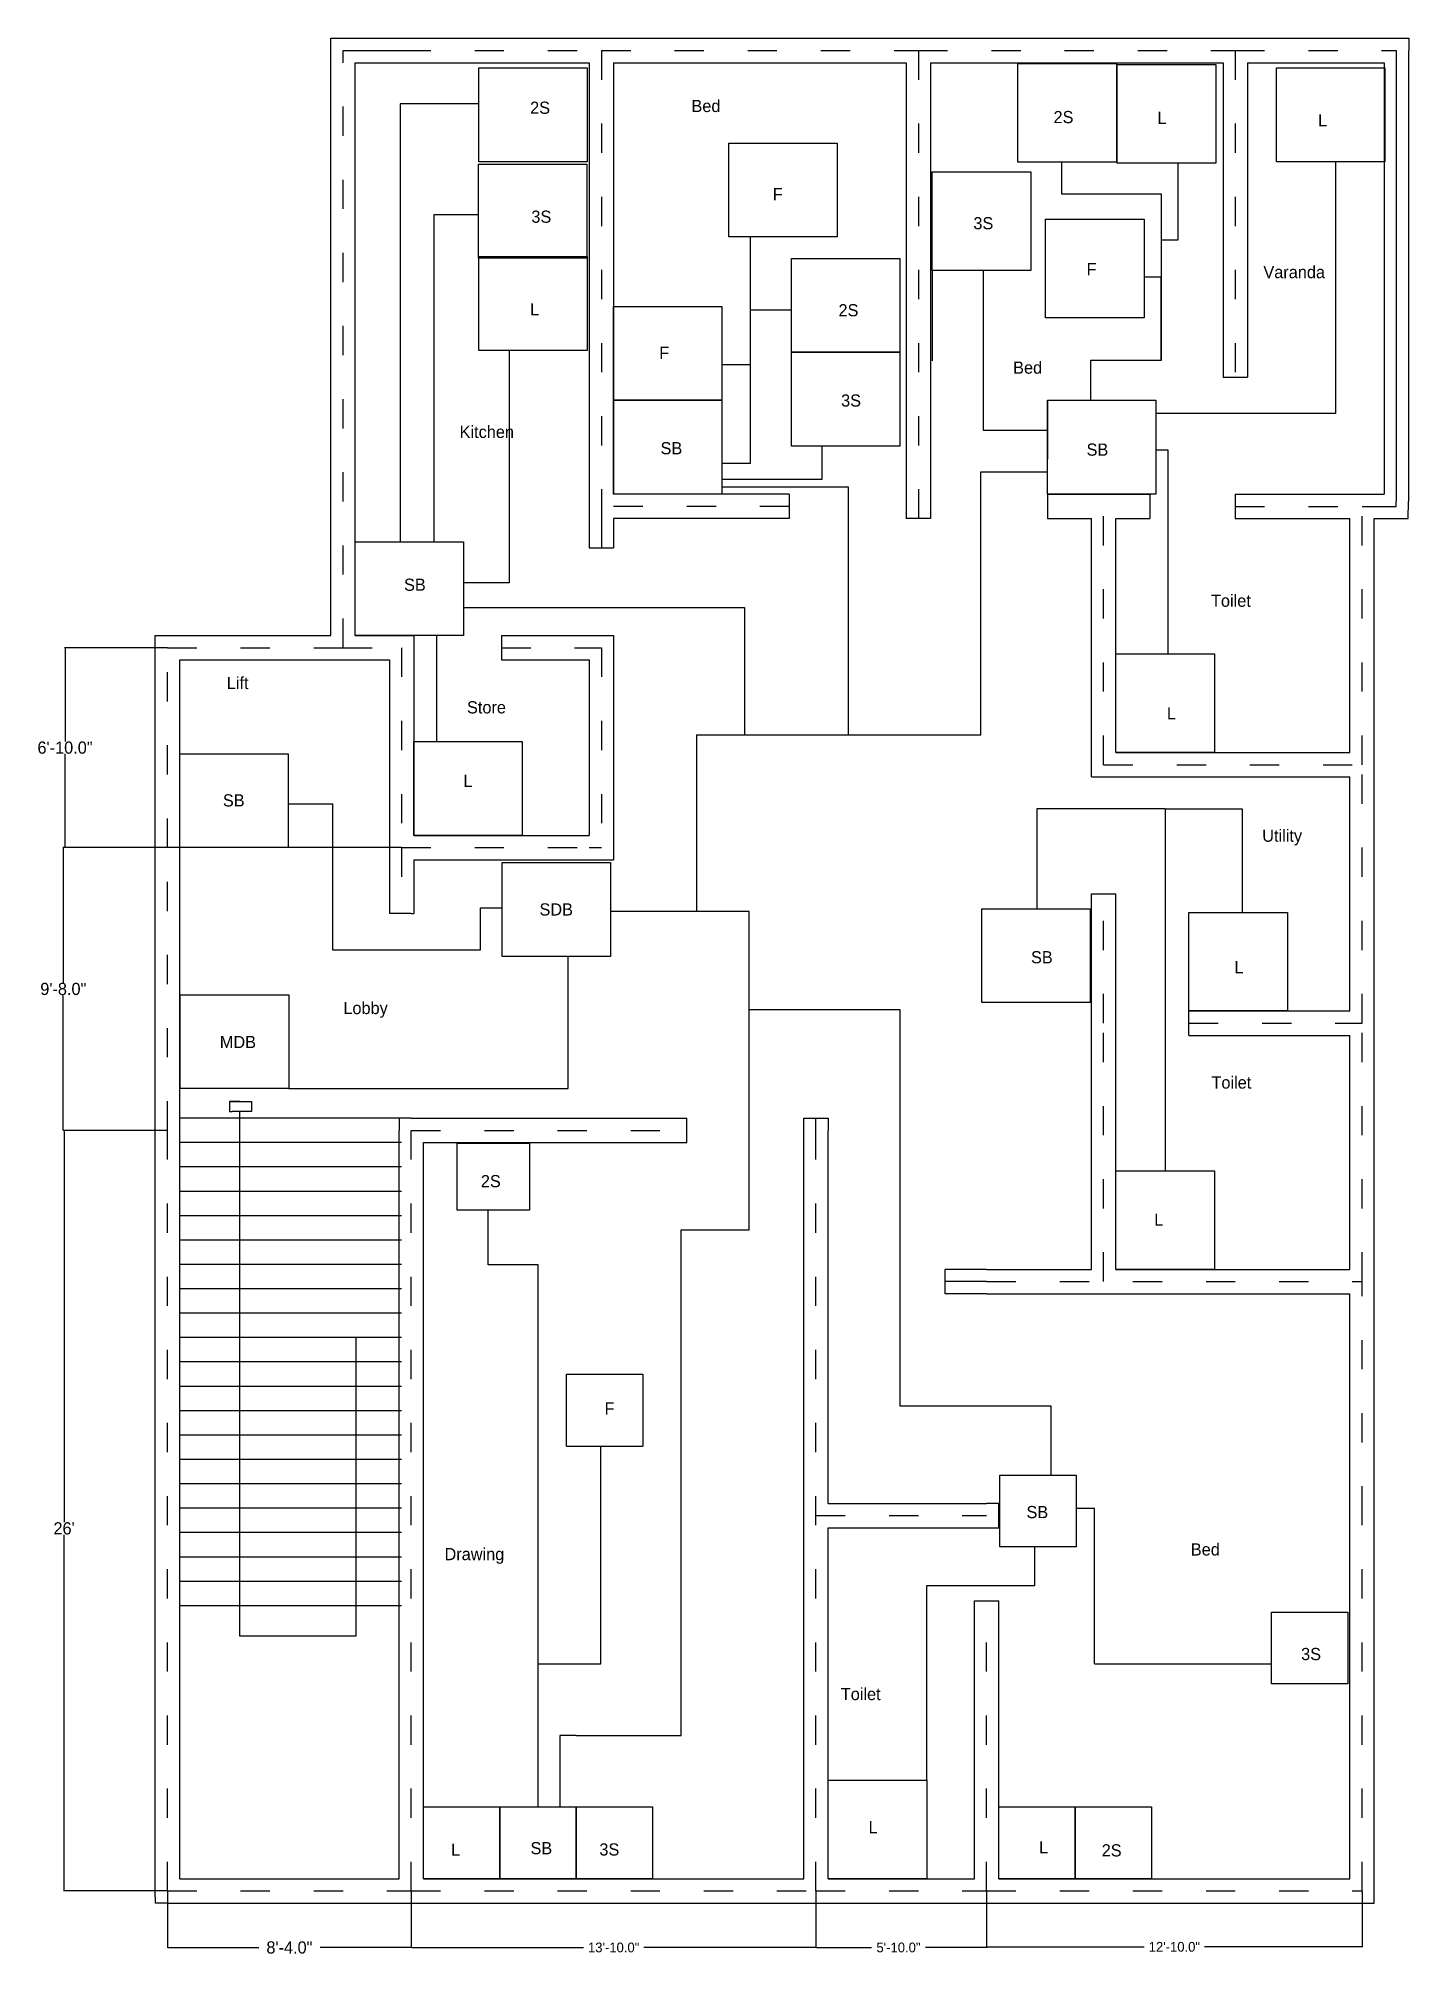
# Model space of a CAD drawing. Header units: inches. Extents: x -1659 to -49, y -539 to 810.
# Drawn here: x -1659 to -1096, y -201 to 584 of the extents above; entities that cross this region are included whole.
import ezdxf

# ---------------------------------------------------------------- set-up
doc = ezdxf.new("R2010")
doc.units = ezdxf.units.IN
doc.header["$MEASUREMENT"] = 0
doc.linetypes.add('ACAD_ISO03W100', pattern=[30, 12, -18])

msp = doc.modelspace()

# ---------------------------------------------------------------- texts
for s, p in [('L', (-1195.63, 304.99)), ('SDB', (-1453.01, 224.54)), ('SB', (-1251.39, 204.93)), ('L', (-1167.97, 200.87)), ('MDB', (-1584.13, 170.16)), ('2S', (-1477.05, 113.08)), ('L', (-1200.82, 97.27)), ('F', (-1426.33, 19.83)), ('SB', (-1253.25, -22.67)), ('3S', (-1140.59, -80.9)), ('L', (-1318.02, -151.93)), ('L', (-1489.27, -161.16)), ('SB', (-1456.7, -160.54)), ('3S', (-1428.44, -161.07)), ('L', (-1248.05, -160.22)), ('2S', (-1222.4, -161.44))]:
    msp.add_text(s, height=5).set_placement(p)
for s, insert, char_height, attachment_point in [('2S', (-1456.85, 558.42), 5, 1), ('2S', (-1242.14, 554.58), 5, 1), ('L', (-1199.57, 554.25), 5, 1), ('L', (-1133.6, 553.24), 5, 1), ('F', (-1357.33, 522.95), 5, 1), ('3S', (-1456.34, 513.72), 5, 1), ('3S', (-1275.03, 511.04), 5, 1), ('F', (-1228.6, 492.18), 5, 1), ('L', (-1456.85, 475.7), 5, 1), ('2S', (-1330.35, 475.34), 5, 1), ('F', (-1403.88, 457.88), 5, 1), ('3S', (-1329.29, 438.31), 5, 1), ('SB', (-1403.35, 418.74), 5, 1), ('SB', (-1228.6, 418.17), 5, 1), ('SB', (-1508.57, 362.74), 5, 1), ('\\A1;6\'-10.0"', (-1647.62, 293.39), 5, 5), ('L', (-1484.23, 282.29), 5, 1), ('SB', (-1582.87, 274.27), 5, 1), ('\\A1;9\'-8.0"', (-1648.33, 194.39), 5, 5), ("\\A1;26'", (-1648.01, -26.88), 5, 5), ('\\A1;8\'-4.0"', (-1555.58, -198.8), 5, 5), ('\\A1;13\'-10.0"', (-1422.58, -198.8), 4, 5), ('\\A1;5\'-10.0"', (-1305.75, -198.8), 4, 5), ('\\A1;12\'-10.0"', (-1192.58, -198.54), 4, 5)]:
    msp.add_mtext(s, dxfattribs=dict(insert=insert, char_height=char_height, attachment_point=attachment_point))
at = {"char_height": 5, "width": 59.8443, "attachment_point": 1}
for s, insert in [('Bed', (-1390.67, 559.14)), ('Varanda', (-1156.06, 490.98)), ('Bed', (-1258.71, 451.8)), ('Kitchen', (-1485.76, 425.43)), ('Toilet', (-1177.56, 356.19)), ('Lift', (-1581.29, 322.44)), ('Store', (-1482.74, 312.45)), ('Utility', (-1156.54, 259.8)), ('Lobby', (-1533.45, 189.08)), ('Toilet', (-1177.37, 158.55)), ('Drawing', (-1491.96, -34.91)), ('Bed', (-1185.83, -33)), ('Toilet', (-1329.41, -92.31))]:
    msp.add_mtext(s, dxfattribs=dict(at, insert=insert))

# ---------------------------------------------------------------- linework, layer by layer
for p, q in [((-1538.58, 579.39), (-1538.58, 584.39)), ((-1538.58, 584.39), (-1533.58, 584.39)), ((-1533.58, 584.39), (-1509.58, 584.39)), ((-1533.58, 584.39), (-1509.58, 584.39)), ((-1509.58, 584.39), (-1427.58, 584.39)), ((-1427.58, 584.39), (-1297.58, 584.39)), ((-1297.58, 584.39), (-1167.58, 584.39)), ((-1297.58, 584.39), (-1167.58, 584.39)), ((-1167.58, 584.39), (-1101.58, 584.39)), ((-1101.58, 584.39), (-1096.46, 584.39)), ((-1096.46, 584.39), (-1096.46, 579.39)), ((-1538.58, 339.39), (-1538.58, 579.39)), ((-1533.58, 579.39), (-1509.58, 579.39)), ((-1528.58, 339.39), (-1528.58, 574.39)), ((-1528.58, 574.39), (-1509.58, 574.39)), ((-1509.58, 574.39), (-1432.58, 574.39)), ((-1432.58, 574.39), (-1432.58, 394.39)), ((-1422.58, 574.39), (-1302.58, 574.39)), ((-1422.58, 574.39), (-1422.58, 397.39)), ((-1302.58, 574.39), (-1302.58, 394.39)), ((-1292.58, 574.39), (-1172.58, 574.39)), ((-1292.58, 574.39), (-1292.58, 394.39)), ((-1172.58, 574.39), (-1172.58, 445.39)), ((-1162.58, 574.39), (-1106.58, 574.39)), ((-1162.58, 574.39), (-1162.58, 445.39)), ((-1162.58, 574.39), (-1162.58, 445.39)), ((-1106.58, 574.39), (-1106.58, 397.39)), ((-1101.58, 579.39), (-1101.58, 394.39)), ((-1096.58, 579.39), (-1096.58, 394.39)), ((-1291.94, 489.19), (-1291.94, 452.09)), ((-1197.96, 452.19), (-1197.96, 486.4)), ((-1172.58, 445.39), (-1162.58, 445.39)), ((-1244.58, 435.88), (-1244.58, 411.78)), ((-1432.58, 394.39), (-1432.58, 375.39)), ((-1427.58, 394.39), (-1427.58, 375.39)), ((-1350.58, 397.39), (-1422.58, 397.39)), ((-1378.14, 397.39), (-1386.08, 397.39)), ((-1350.58, 397.39), (-1350.58, 394.39)), ((-1350.58, 394.39), (-1350.58, 387.39)), ((-1302.58, 394.39), (-1302.58, 387.39)), ((-1297.58, 394.39), (-1297.58, 387.39)), ((-1292.58, 394.39), (-1292.58, 387.39)), ((-1244.58, 397.39), (-1244.58, 394.39)), ((-1244.58, 397.39), (-1202.58, 397.39)), ((-1244.58, 397.39), (-1244.58, 387.39)), ((-1202.58, 397.39), (-1202.58, 387.39)), ((-1167.58, 397.39), (-1167.58, 394.39)), ((-1167.58, 397.39), (-1115.58, 397.39)), ((-1167.58, 394.39), (-1167.58, 394.39)), ((-1167.58, 394.39), (-1167.58, 392.39)), ((-1115.58, 397.39), (-1106.58, 397.39)), ((-1101.61, 392.39), (-1101.58, 394.39)), ((-1096.61, 387.39), (-1096.58, 394.39)), ((-1422.58, 387.39), (-1422.58, 375.39)), ((-1350.58, 387.39), (-1422.58, 387.39)), ((-1292.58, 387.39), (-1302.58, 387.39)), ((-1244.58, 387.39), (-1226.58, 387.39)), ((-1226.58, 286.39), (-1226.58, 387.39)), ((-1216.58, 387.39), (-1202.58, 387.39)), ((-1216.58, 291.39), (-1216.58, 387.39)), ((-1167.58, 392.39), (-1167.58, 387.39)), ((-1167.58, 387.39), (-1120.58, 387.39)), ((-1120.58, 291.39), (-1120.58, 387.39)), ((-1115.58, 392.39), (-1101.61, 392.39)), ((-1110.58, 286.39), (-1110.58, 387.39)), ((-1110.58, 387.39), (-1101.61, 387.39)), ((-1101.61, 387.39), (-1096.61, 387.39)), ((-1432.58, 375.39), (-1422.58, 375.39)), ((-1610.58, 334.39), (-1610.58, 339.39)), ((-1610.58, 339.39), (-1605.58, 339.39)), ((-1605.58, 339.39), (-1538.58, 339.39)), ((-1528.58, 339.39), (-1504.58, 339.39)), ((-1504.58, 339.39), (-1504.58, 257.39)), ((-1468.58, 339.39), (-1468.58, 329.39)), ((-1468.58, 339.39), (-1422.58, 339.39)), ((-1422.58, 339.39), (-1422.58, 247.39)), ((-1605.65, 334.39), (-1647.8, 334.39)), ((-1647.62, 334.21), (-1647.62, 295.98)), ((-1610.58, 252.39), (-1610.58, 334.39)), ((-1216.58, 331.83), (-1176.14, 331.83)), ((-1600.58, 252.39), (-1600.58, 329.39)), ((-1600.58, 329.39), (-1533.58, 329.39)), ((-1533.58, 329.39), (-1514.58, 329.39)), ((-1514.58, 329.39), (-1514.58, 247.39)), ((-1468.58, 329.39), (-1432.58, 329.39)), ((-1432.58, 329.39), (-1432.58, 257.39)), ((-1647.62, 252.57), (-1647.62, 290.8)), ((-1216.58, 291.39), (-1120.58, 291.39)), ((-1226.58, 281.39), (-1226.58, 286.39)), ((-1110.58, 180.39), (-1110.58, 286.39)), ((-1226.58, 281.39), (-1120.58, 281.39)), ((-1120.58, 185.39), (-1120.58, 281.39)), ((-1605.65, 252.39), (-1648.51, 252.39)), ((-1648.33, 252.21), (-1648.33, 196.98)), ((-1605.71, 252.39), (-1647.8, 252.39)), ((-1610.58, 136.39), (-1610.58, 252.39)), ((-1509.58, 252.39), (-1605.58, 252.39)), ((-1600.58, 136.39), (-1600.58, 252.39)), ((-1504.58, 257.39), (-1432.58, 257.39)), ((-1432.58, 252.39), (-1427.58, 252.39)), ((-1514.58, 247.39), (-1514.58, 225.39)), ((-1504.58, 247.39), (-1432.58, 247.39)), ((-1504.58, 247.39), (-1504.58, 225.39)), ((-1432.58, 247.39), (-1422.58, 247.39)), ((-1226.58, 233.39), (-1216.58, 233.39)), ((-1226.58, 180.39), (-1226.58, 233.39)), ((-1216.58, 180.39), (-1216.58, 233.39)), ((-1505.58, 225.39), (-1514.58, 225.39)), ((-1505.58, 225.39), (-1504.58, 225.39)), ((-1648.33, 136.57), (-1648.33, 191.8)), ((-1186.58, 185.39), (-1120.58, 185.39)), ((-1186.58, 180.39), (-1186.58, 185.39)), ((-1226.58, 79.39), (-1226.58, 180.39)), ((-1216.58, 79.39), (-1216.58, 180.39)), ((-1186.58, 175.39), (-1186.58, 180.39)), ((-1186.58, 175.39), (-1120.58, 175.39)), ((-1120.58, 79.39), (-1120.58, 175.39)), ((-1110.58, 74.39), (-1110.58, 180.39)), ((-1575.91, 148.23), (-1580.1, 148.23)), ((-1580.1, 148.23), (-1571.17, 148.23)), ((-1580.1, 148.23), (-1580.1, 144.18)), ((-1580.1, 144.18), (-1579.06, 144.18)), ((-1571.17, 144.18), (-1579.06, 144.18)), ((-1575.91, -71.05), (-1575.91, 144.18)), ((-1571.17, 148.23), (-1571.17, 144.18)), ((-1605.65, 136.39), (-1648.51, 136.39)), ((-1610.65, 136.39), (-1648.19, 136.39)), ((-1648.01, 136.21), (-1648.01, -24.29)), ((-1610.58, -175.61), (-1610.58, 136.39)), ((-1510.58, 141.39), (-1600.58, 141.39)), ((-1600.58, -170.61), (-1600.58, 136.39)), ((-1509.58, 141.39), (-1599.58, 141.39)), ((-1505.58, 141.39), (-1510.58, 141.39)), ((-1510.58, 141.39), (-1510.58, 136.39)), ((-1510.58, -170.61), (-1510.58, 136.39)), ((-1505.58, 141.39), (-1392.58, 141.39)), ((-1392.58, 136.39), (-1392.58, 141.39)), ((-1392.58, 131.39), (-1392.58, 136.39)), ((-1344.58, 141.39), (-1339.58, 141.39)), ((-1344.58, 136.39), (-1344.58, 141.39)), ((-1344.58, -170.61), (-1344.58, 136.39)), ((-1339.58, 141.39), (-1334.62, 141.39)), ((-1339.58, 136.39), (-1339.58, 141.39)), ((-1334.62, 141.39), (-1334.58, 136.39)), ((-1334.58, -16.61), (-1334.58, 136.39)), ((-1510.58, 131.39), (-1600.58, 131.39)), ((-1509.58, 131.39), (-1599.58, 131.39)), ((-1500.58, 131.39), (-1392.58, 131.39)), ((-1500.58, -170.61), (-1500.58, 131.39)), ((-1500.58, 131.39), (-1500.58, 131.39)), ((-1500.58, 131.39), (-1500.58, 131.39)), ((-1500.58, 131.39), (-1500.58, 131.39)), ((-1500.58, 131.39), (-1500.58, 131.39)), ((-1500.58, 131.39), (-1500.58, 131.39)), ((-1500.58, 131.39), (-1500.58, 131.39)), ((-1500.58, 131.39), (-1500.58, 131.39)), ((-1500.58, 131.39), (-1500.58, 131.39)), ((-1510.58, 121.39), (-1600.58, 121.39)), ((-1509.58, 121.39), (-1599.58, 121.39)), ((-1510.58, 111.39), (-1600.58, 111.39)), ((-1509.58, 111.39), (-1599.58, 111.39)), ((-1510.58, 101.39), (-1600.58, 101.39)), ((-1509.58, 101.39), (-1599.58, 101.39)), ((-1510.58, 91.39), (-1600.58, 91.39)), ((-1509.58, 91.39), (-1599.58, 91.39)), ((-1510.58, 81.39), (-1600.58, 81.39)), ((-1509.58, 81.39), (-1599.58, 81.39)), ((-1286.58, 69.39), (-1286.58, 79.39)), ((-1269.58, 79.39), (-1286.58, 79.39)), ((-1269.58, 79.39), (-1226.58, 79.39)), ((-1216.58, 79.39), (-1120.58, 79.39)), ((-1510.58, 71.39), (-1600.58, 71.39)), ((-1509.58, 71.39), (-1599.58, 71.39)), ((-1269.58, 74.39), (-1286.58, 74.39)), ((-1110.58, -21.61), (-1110.58, 74.39)), ((-1269.58, 69.39), (-1286.58, 69.39)), ((-1269.58, 69.39), (-1120.58, 69.39)), ((-1120.58, -21.61), (-1120.58, 69.39)), ((-1510.58, 61.39), (-1600.58, 61.39)), ((-1509.58, 61.39), (-1599.58, 61.39)), ((-1510.58, 51.39), (-1600.58, 51.39)), ((-1509.58, 51.39), (-1599.58, 51.39)), ((-1528.34, 51.39), (-1528.34, -71.05)), ((-1510.58, 41.39), (-1600.58, 41.39)), ((-1509.58, 41.39), (-1599.58, 41.39)), ((-1441.98, 36.33), (-1410.64, 36.33)), ((-1441.98, 6.86), (-1441.98, 36.33)), ((-1410.64, 36.33), (-1410.64, 6.86)), ((-1510.58, 31.39), (-1600.58, 31.39)), ((-1509.58, 31.39), (-1599.58, 31.39)), ((-1510.58, 21.39), (-1600.58, 21.39)), ((-1509.58, 21.39), (-1599.58, 21.39)), ((-1510.58, 11.39), (-1600.58, 11.39)), ((-1509.58, 11.39), (-1599.58, 11.39)), ((-1510.58, 1.39), (-1600.58, 1.39)), ((-1509.58, 1.39), (-1599.58, 1.39)), ((-1441.98, 6.86), (-1441.98, 6.86)), ((-1441.98, 6.86), (-1410.64, 6.86)), ((-1264.15, -4.97), (-1232.81, -4.97)), ((-1264.15, -34.45), (-1264.15, -4.97)), ((-1232.81, -4.97), (-1232.81, -34.45)), ((-1510.58, -8.61), (-1600.58, -8.61)), ((-1509.58, -8.61), (-1599.58, -8.61)), ((-1510.58, -18.61), (-1600.58, -18.61)), ((-1509.58, -18.61), (-1599.58, -18.61)), ((-1334.58, -16.61), (-1269.58, -16.61)), ((-1264.58, -16.61), (-1269.58, -16.61)), ((-1264.58, -21.61), (-1264.58, -16.61)), ((-1264.58, -26.61), (-1264.58, -21.61)), ((-1120.58, -170.61), (-1120.58, -21.61)), ((-1110.58, -175.61), (-1110.58, -21.61)), ((-1648.01, -175.43), (-1648.01, -29.47)), ((-1510.58, -28.61), (-1600.58, -28.61)), ((-1509.58, -28.61), (-1599.58, -28.61)), ((-1334.58, -26.61), (-1274.58, -26.61)), ((-1334.58, -170.61), (-1334.58, -26.61)), ((-1274.58, -26.61), (-1264.58, -26.61)), ((-1510.58, -38.61), (-1600.58, -38.61)), ((-1509.58, -38.61), (-1599.58, -38.61)), ((-1232.81, -34.45), (-1264.15, -34.45)), ((-1510.58, -48.61), (-1600.58, -48.61)), ((-1509.58, -48.61), (-1599.58, -48.61)), ((-1510.58, -58.61), (-1600.58, -58.61)), ((-1509.58, -58.61), (-1599.58, -58.61)), ((-1274.58, -56.61), (-1269.58, -56.61)), ((-1274.58, -170.61), (-1274.58, -56.61)), ((-1269.58, -56.61), (-1264.58, -56.61)), ((-1264.58, -170.61), (-1264.58, -56.61)), ((-1152.8, -61.19), (-1121.47, -61.19)), ((-1152.8, -90.67), (-1152.8, -61.19)), ((-1121.47, -61.19), (-1121.47, -90.67)), ((-1528.34, -71.05), (-1575.91, -71.05)), ((-1121.47, -90.67), (-1152.8, -90.67)), ((-1500.58, -141.14), (-1469.25, -141.14)), ((-1500.58, -170.61), (-1500.58, -141.14)), ((-1500.58, -141.14), (-1469.25, -141.14)), ((-1500.58, -170.61), (-1500.58, -141.14)), ((-1500.58, -141.14), (-1469.25, -141.14)), ((-1500.58, -170.61), (-1500.58, -141.14)), ((-1500.58, -141.14), (-1469.25, -141.14)), ((-1500.58, -170.61), (-1500.58, -141.14)), ((-1500.58, -141.14), (-1469.25, -141.14)), ((-1500.58, -170.61), (-1500.58, -141.14)), ((-1500.58, -141.14), (-1469.25, -141.14)), ((-1500.58, -170.61), (-1500.58, -141.14)), ((-1500.58, -141.14), (-1469.25, -141.14)), ((-1500.58, -170.61), (-1500.58, -141.14)), ((-1500.58, -141.14), (-1469.25, -141.14)), ((-1500.58, -170.61), (-1500.58, -141.14)), ((-1484.92, -141.14), (-1453.58, -141.14)), ((-1469.25, -141.14), (-1437.91, -141.14)), ((-1469.25, -170.61), (-1469.25, -141.14)), ((-1469.25, -141.14), (-1469.25, -170.61)), ((-1469.25, -141.14), (-1469.25, -170.61)), ((-1469.25, -141.14), (-1469.25, -170.61)), ((-1469.25, -141.14), (-1469.25, -170.61)), ((-1469.25, -141.14), (-1469.25, -170.61)), ((-1469.25, -141.14), (-1469.25, -170.61)), ((-1469.25, -141.14), (-1469.25, -170.61)), ((-1469.25, -141.14), (-1469.25, -170.61)), ((-1437.91, -141.14), (-1437.91, -170.61)), ((-1437.91, -141.14), (-1437.91, -141.14)), ((-1437.91, -141.14), (-1406.58, -141.14)), ((-1437.91, -170.61), (-1437.91, -141.14)), ((-1406.58, -141.14), (-1406.58, -170.61)), ((-1264.58, -141.14), (-1233.25, -141.14)), ((-1264.58, -170.61), (-1264.58, -141.14)), ((-1233.25, -141.14), (-1201.91, -141.14)), ((-1233.25, -170.61), (-1233.25, -141.14)), ((-1233.25, -141.14), (-1233.25, -170.61)), ((-1201.91, -141.14), (-1201.91, -170.61)), ((-1600.58, -170.61), (-1510.58, -170.61)), ((-1500.58, -170.61), (-1344.58, -170.61)), ((-1469.25, -170.61), (-1500.58, -170.61)), ((-1469.25, -170.61), (-1500.58, -170.61)), ((-1469.25, -170.61), (-1500.58, -170.61)), ((-1469.25, -170.61), (-1500.58, -170.61)), ((-1469.25, -170.61), (-1500.58, -170.61)), ((-1469.25, -170.61), (-1500.58, -170.61)), ((-1469.25, -170.61), (-1500.58, -170.61)), ((-1469.25, -170.61), (-1500.58, -170.61)), ((-1437.91, -170.61), (-1469.25, -170.61)), ((-1406.58, -170.61), (-1437.91, -170.61)), ((-1334.58, -170.61), (-1274.58, -170.61)), ((-1334.58, -170.61), (-1274.58, -170.61)), ((-1264.58, -170.61), (-1120.58, -170.61)), ((-1233.25, -170.61), (-1264.58, -170.61)), ((-1201.91, -170.61), (-1233.25, -170.61)), ((-1201.91, -170.61), (-1168.68, -170.61)), ((-1605.65, -175.61), (-1648.19, -175.61)), ((-1610.57, -180.61), (-1610.58, -175.61)), ((-1605.58, -180.61), (-1610.57, -180.61)), ((-1605.58, -175.67), (-1605.58, -198.98)), ((-1605.58, -180.61), (-1505.58, -180.61)), ((-1505.58, -175.67), (-1505.58, -198.98)), ((-1505.58, -175.67), (-1505.58, -198.98)), ((-1505.58, -180.61), (-1339.58, -180.61)), ((-1339.58, -175.67), (-1339.58, -198.98)), ((-1339.58, -175.67), (-1339.58, -198.98)), ((-1339.58, -180.61), (-1269.58, -180.61)), ((-1269.58, -175.67), (-1269.58, -198.98)), ((-1269.58, -175.74), (-1269.58, -198.72)), ((-1269.58, -180.61), (-1115.58, -180.61)), ((-1115.58, -175.67), (-1115.58, -198.72)), ((-1115.58, -180.61), (-1110.58, -180.61)), ((-1110.58, -180.61), (-1110.58, -175.61)), ((-1605.4, -198.8), (-1568.17, -198.8)), ((-1505.76, -198.8), (-1542.99, -198.8)), ((-1505.4, -198.8), (-1435.01, -198.8)), ((-1339.76, -198.8), (-1410.16, -198.8)), ((-1339.4, -198.8), (-1316.84, -198.8)), ((-1269.76, -198.8), (-1294.66, -198.8)), ((-1269.4, -198.54), (-1205.01, -198.54)), ((-1115.76, -198.54), (-1180.16, -198.54))]:
    msp.add_line(p, q)
at = {"linetype": 'ACAD_ISO03W100'}
for p, q in [((-1533.58, 334.39), (-1533.58, 579.39)), ((-1509.58, 579.39), (-1427.58, 579.39)), ((-1427.58, 579.39), (-1297.58, 579.39)), ((-1427.58, 579.39), (-1427.58, 394.39)), ((-1297.58, 579.39), (-1167.58, 579.39)), ((-1297.58, 579.39), (-1297.58, 394.39)), ((-1167.58, 579.39), (-1101.58, 579.39)), ((-1167.58, 579.39), (-1167.58, 445.39)), ((-1350.58, 392.39), (-1427.58, 392.39)), ((-1221.58, 286.39), (-1221.58, 392.39)), ((-1167.58, 392.39), (-1115.58, 392.39)), ((-1115.58, 286.39), (-1115.58, 392.39)), ((-1605.58, 252.39), (-1605.58, 334.39)), ((-1605.58, 334.39), (-1533.58, 334.39)), ((-1533.58, 334.39), (-1509.58, 334.39)), ((-1509.58, 334.39), (-1509.58, 252.39)), ((-1468.58, 334.39), (-1427.58, 334.39)), ((-1427.58, 334.39), (-1427.58, 252.39)), ((-1221.58, 286.39), (-1115.58, 286.39)), ((-1115.58, 180.39), (-1115.58, 286.39)), ((-1605.58, 136.39), (-1605.58, 252.39)), ((-1509.58, 252.39), (-1432.58, 252.39)), ((-1509.58, 252.39), (-1509.58, 225.39)), ((-1221.58, 180.39), (-1221.58, 233.39)), ((-1221.58, 74.39), (-1221.58, 180.39)), ((-1186.58, 180.39), (-1115.58, 180.39)), ((-1115.58, 74.39), (-1115.58, 180.39)), ((-1605.58, -175.61), (-1605.58, 136.39)), ((-1505.58, 136.39), (-1392.58, 136.39)), ((-1505.58, -175.61), (-1505.58, 136.39)), ((-1339.58, -175.61), (-1339.58, 136.39)), ((-1269.58, 74.39), (-1115.58, 74.39)), ((-1115.58, -21.61), (-1115.58, 74.39)), ((-1339.58, -21.61), (-1269.58, -21.61)), ((-1115.58, -175.61), (-1115.58, -21.61)), ((-1269.58, -175.61), (-1269.58, -56.61)), ((-1605.58, -175.61), (-1505.58, -175.61)), ((-1505.58, -175.61), (-1339.58, -175.61)), ((-1339.58, -175.61), (-1269.58, -175.61)), ((-1269.58, -175.61), (-1115.58, -175.61))]:
    msp.add_line(p, q, dxfattribs=at)
at = {"color": 1}
for p, q in [((-1477.88, 557.46), (-1510.11, 557.46)), ((-1510.11, 557.46), (-1510.11, 377.88)), ((-1238.91, 533.63), (-1238.91, 520.56)), ((-1191.13, 533.18), (-1191.13, 501.65)), ((-1126.53, 533.78), (-1126.53, 430.49)), ((-1238.91, 520.56), (-1197.96, 520.56)), ((-1197.96, 520.56), (-1197.96, 452.19)), ((-1197.96, 520.56), (-1197.96, 452.19)), ((-1366.38, 410.12), (-1366.38, 502.93)), ((-1191.13, 501.65), (-1197.96, 501.65)), ((-1197.96, 486.4), (-1204.94, 486.4)), ((-1349.65, 472.82), (-1366.38, 472.82)), ((-1465.46, 456.37), (-1465.46, 361)), ((-1378.14, 450.63), (-1366.38, 450.63)), ((-1197.96, 452.19), (-1226.98, 452.19)), ((-1226.98, 452.19), (-1226.98, 435.88)), ((-1126.53, 430.49), (-1200.14, 430.49)), ((-1378.14, 410.12), (-1366.38, 410.12)), ((-1195.13, 415.43), (-1200.14, 415.43)), ((-1195.13, 376.09), (-1195.13, 415.43)), ((-1195.13, 331.83), (-1195.13, 376.09)), ((-1465.46, 361), (-1484.14, 361)), ((-1495.18, 339.39), (-1495.18, 295.88)), ((-1196.33, 268.26), (-1249.05, 268.26)), ((-1249.05, 268.26), (-1249.05, 227.31)), ((-1196.33, 268.26), (-1196.33, 119.83)), ((-1196.33, 268.26), (-1164.79, 268.26)), ((-1164.79, 268.26), (-1164.79, 225.83)), ((-1474.04, 81.25), (-1474.04, 103.62)), ((-1453.58, 81.25), (-1474.04, 81.25)), ((-1453.58, -19.85), (-1453.58, 81.25)), ((-1427.85, -82.43), (-1427.85, 6.86)), ((-1453.58, -141.14), (-1453.58, -19.85)), ((-1249.78, -50.35), (-1249.78, -34.45)), ((-1294.14, -130.17), (-1294.14, -50.35)), ((-1294.14, -50.35), (-1249.78, -50.35)), ((-1453.58, -141.14), (-1453.58, -82.43)), ((-1453.58, -82.43), (-1427.85, -82.43))]:
    msp.add_line(p, q, dxfattribs=at)
at = {"color": 3}
for p, q in [((-1478.04, 512), (-1496.31, 512)), ((-1496.31, 512), (-1496.31, 377.88)), ((-1271.04, 489.19), (-1271.04, 446.08)), ((-1271.04, 446.08), (-1271.04, 423.68)), ((-1337.06, 403.59), (-1337.06, 417.12)), ((-1271.04, 423.68), (-1244.58, 423.68)), ((-1378.14, 403.59), (-1337.06, 403.59)), ((-1271.94, 298.61), (-1271.94, 406.58)), ((-1271.94, 406.58), (-1244.58, 406.58)), ((-1378.14, 400.34), (-1326.45, 400.34)), ((-1326.45, 400.34), (-1326.45, 319.36)), ((-1484.14, 350.9), (-1368.94, 350.9)), ((-1368.94, 350.9), (-1368.94, 298.61)), ((-1326.45, 319.36), (-1326.45, 298.61)), ((-1388.56, 298.61), (-1388.56, 226.18)), ((-1388.56, 298.61), (-1271.94, 298.61)), ((-1556.14, 270.42), (-1537.9, 270.42)), ((-1537.9, 270.42), (-1537.9, 210.47)), ((-1477.17, 210.47), (-1477.17, 227.76)), ((-1477.17, 227.76), (-1468.36, 227.76)), ((-1367.03, 226.18), (-1423.91, 226.18)), ((-1367.03, 185.93), (-1367.03, 226.18)), ((-1537.9, 210.47), (-1477.17, 210.47)), ((-1367.03, 95.59), (-1367.03, 185.93)), ((-1367.03, 185.93), (-1305.15, 185.93)), ((-1305.15, 185.93), (-1305.15, 23.44)), ((-1394.94, -111.76), (-1394.94, 95.59)), ((-1394.94, 95.59), (-1367.03, 95.59)), ((-1305.15, 23.44), (-1243.27, 23.44)), ((-1243.27, 23.44), (-1243.27, -4.97)), ((-1225.28, -18.7), (-1232.81, -18.7)), ((-1225.28, -82.4), (-1225.28, -18.7)), ((-1225.28, -82.4), (-1152.8, -82.4)), ((-1437.91, -111.76), (-1444.69, -111.76)), ((-1444.69, -111.76), (-1444.69, -141.14)), ((-1437.91, -111.76), (-1394.94, -111.76))]:
    msp.add_line(p, q, dxfattribs=at)
at = {"color": 2}
for p, q in [((-1441.21, 153.56), (-1441.21, 207.75)), ((-1555.88, 153.56), (-1441.21, 153.56))]:
    msp.add_line(p, q, dxfattribs=at)
for points in [[(-1256.77, 574.08), (-1216.32, 574.08), (-1216.32, 533.63), (-1256.77, 533.63)], [(-1216.04, 573.62), (-1175.59, 573.62), (-1175.59, 533.18), (-1216.04, 533.18)], [(-1477.88, 572.24), (-1433.43, 572.24), (-1433.43, 533.74), (-1477.88, 533.74)], [(-1150.73, 572.27), (-1106.29, 572.27), (-1106.29, 533.78), (-1150.73, 533.78)], [(-1375.32, 541.43), (-1330.88, 541.43), (-1330.88, 502.93), (-1375.32, 502.93)], [(-1478.04, 532.74), (-1433.59, 532.74), (-1433.59, 494.25), (-1478.04, 494.25)], [(-1291.94, 529.64), (-1251.49, 529.64), (-1251.49, 489.19), (-1291.94, 489.19)], [(-1245.38, 510.15), (-1204.94, 510.15), (-1204.94, 469.71), (-1245.38, 469.71)], [(-1477.93, 494.87), (-1433.48, 494.87), (-1433.48, 456.37), (-1477.93, 456.37)], [(-1349.65, 494.11), (-1305.2, 494.11), (-1305.2, 455.61), (-1349.65, 455.61)], [(-1422.58, 474.38), (-1378.14, 474.38), (-1378.14, 435.88), (-1422.58, 435.88)], [(-1349.65, 455.61), (-1305.2, 455.61), (-1305.2, 417.12), (-1349.65, 417.12)], [(-1422.58, 435.88), (-1378.14, 435.88), (-1378.14, 397.39), (-1422.58, 397.39)], [(-1244.58, 435.88), (-1200.14, 435.88), (-1200.14, 397.39), (-1244.58, 397.39)], [(-1528.58, 377.88), (-1484.14, 377.88), (-1484.14, 339.39), (-1528.58, 339.39)], [(-1216.58, 331.83), (-1176.14, 331.83), (-1176.14, 291.39), (-1216.58, 291.39)], [(-1600.58, 290.88), (-1556.14, 290.88), (-1556.14, 252.39), (-1600.58, 252.39)], [(-1504.58, 295.88), (-1460.14, 295.88), (-1460.14, 257.39), (-1504.58, 257.39)], [(-1468.36, 246.24), (-1423.91, 246.24), (-1423.91, 207.75), (-1468.36, 207.75)], [(-1271.53, 227.31), (-1227.08, 227.31), (-1227.08, 188.82), (-1271.53, 188.82)], [(-1186.58, 225.83), (-1146.14, 225.83), (-1146.14, 185.39), (-1186.58, 185.39)], [(-1600.33, 192.05), (-1555.88, 192.05), (-1555.88, 153.56), (-1600.33, 153.56)], [(-1486.82, 131.19), (-1457.15, 131.19), (-1457.15, 103.62), (-1486.82, 103.62)], [(-1216.58, 119.83), (-1176.14, 119.83), (-1176.14, 79.39), (-1216.58, 79.39)], [(-1334.58, -130.17), (-1294.14, -130.17), (-1294.14, -170.61), (-1334.58, -170.61)], [(-1500.58, -141.14), (-1469.25, -141.14), (-1469.25, -170.61), (-1500.58, -170.61)]]:
    msp.add_lwpolyline(points, close=True)
for points in [[(-1647.65, 334.21), (-1647.59, 334.21), (-1647.62, 334.39)], [(-1648.36, 252.21), (-1648.3, 252.21), (-1648.33, 252.39)], [(-1647.65, 252.57), (-1647.59, 252.57), (-1647.62, 252.39)], [(-1648.36, 136.57), (-1648.3, 136.57), (-1648.33, 136.39)], [(-1648.04, 136.21), (-1647.98, 136.21), (-1648.01, 136.39)], [(-1648.04, -175.43), (-1647.98, -175.43), (-1648.01, -175.61)], [(-1605.4, -198.77), (-1605.4, -198.83), (-1605.58, -198.8)], [(-1505.76, -198.77), (-1505.76, -198.83), (-1505.58, -198.8)], [(-1505.4, -198.77), (-1505.4, -198.83), (-1505.58, -198.8)], [(-1339.76, -198.77), (-1339.76, -198.83), (-1339.58, -198.8)], [(-1339.4, -198.77), (-1339.4, -198.83), (-1339.58, -198.8)], [(-1269.76, -198.77), (-1269.76, -198.83), (-1269.58, -198.8)], [(-1269.4, -198.51), (-1269.4, -198.57), (-1269.58, -198.54)], [(-1115.76, -198.51), (-1115.76, -198.57), (-1115.58, -198.54)]]:
    msp.add_solid(points)

msp.set_redraw_order([(e.dxf.handle, doc.entitydb.next_handle()) for e in msp.query("TEXT MTEXT ATTDEF DIMENSION ARC_DIMENSION")])  # texts and dimensions are drawn at this point

doc.saveas('drawing.dxf')
